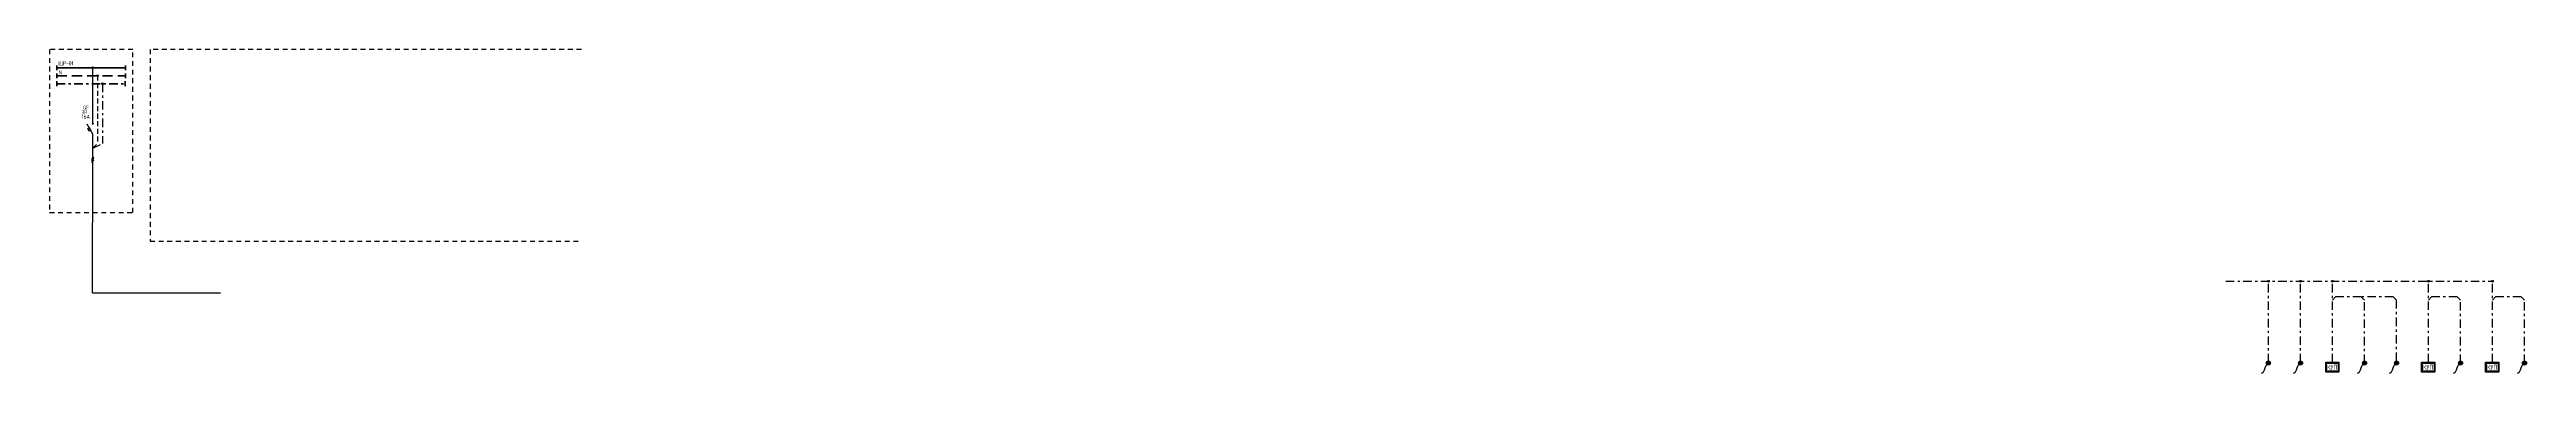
# Model space of a CAD drawing. Header units: millimetres. Extents: x -205 to 4435, y 0 to 4374.
# Drawn here: x 58 to 1606, y 1617 to 1820 of the extents above; entities that cross this region are included whole.
import ezdxf
from ezdxf.enums import TextEntityAlignment as Align

# ---------------------------------------------------------------- set-up
doc = ezdxf.new("R2010")
doc.units = ezdxf.units.MM
doc.set_wipeout_variables(frame=1)
for name, pattern in [('HIDDEN2', [4.7625, 3.175, -1.5875]), ('JIS_02_0.7', [1.35, 0.75, -0.6]), ('Штрихштриховая', [10.936111, 5.291667, -2.116667, 1.411111, -2.116667])]:
    doc.linetypes.add(name, pattern=pattern)
doc.layers.add('0_UNC_12 ДСУП. Оборудование', color=104, linetype='Continuous')
doc.styles.add('UNC_A', font='GOST2304A_0.ttf')
doc.styles.add('Unecom', font='GOST2304A_0.ttf', dxfattribs={"height": 2.5})
doc.styles.add('СПДС1.8', font='isocpeur.ttf', dxfattribs={"width": 0.8, "height": 1.8})

# ---------------------------------------------------------------- blocks, each defined once
blk = doc.blocks.new('*U212')
h = blk.add_hatch()
h.set_pattern_fill('ANGLE', color=0)
h.set_pattern_definition([(0, (-2.5674, 3.856), (0, 6.985), [5.08, -1.905]), (90, (-2.5674, 3.856), (-6.985, 4e-16), [5.08, -1.905])])
h.paths.add_polyline_path([(1.2, -1.3, 1), (-1.3, -1.3, 1)])
at = {"linetype": 'ByBlock'}
h = blk.add_hatch(color=0, dxfattribs=at)
h.dxf.hatch_style = 1
h.paths.add_polyline_path([(1.2, -1.3, 1), (-1.3, -1.3, 1)])
at = {"color": 0, "linetype": 'ByBlock'}
blk.add_circle((0, -1.3), 1.25, dxfattribs=at)
at = {"color": 0, "linetype": 'ByBlock', "start_tangent": (-9.510702, -2.8276), "end_tangent": (-11.984182, -3.983771)}
blk.add_spline([(0, -1.3), (-4.5, -7.9)], degree=3, dxfattribs=at)
blk = doc.blocks.new('*U214')
at = {"color": 0, "linetype": 'ByBlock'}
blk.add_wipeout([(1.88, 2.52), (1.88, -2.48), (-1.87, -2.48), (-1.87, 2.52)], dxfattribs=at)
at = {"color": 0, "linetype": 'ByBlock', "lineweight": -2}
for points in [[(1.88, 2.52), (1.88, -2.48), (-1.87, -2.48), (-1.87, 2.52)], [(1.52, 2.16), (1.52, -2.13), (-1.51, -2.13), (-1.51, 2.16)]]:
    blk.add_lwpolyline(points, close=True, dxfattribs=at)
at = {"color": 0, "linetype": 'ByBlock', "lineweight": -2, "style": 'СПДС1.8', "width": 0.8}
blk.add_text('КУП', height=1.8, rotation=270, dxfattribs=at).set_placement((0.01, 0.02), align=Align.MIDDLE_CENTER)
blk = doc.blocks.new('*U213')
at = {"color": 0, "linetype": 'ByBlock'}
blk.add_wipeout([(1.88, 2.52), (1.88, -2.48), (-1.87, -2.48), (-1.87, 2.52)], dxfattribs=at)
at = {"color": 0, "linetype": 'ByBlock', "lineweight": -2}
for points in [[(1.88, 2.52), (1.88, -2.48), (-1.87, -2.48), (-1.87, 2.52)], [(1.52, 2.16), (1.52, -2.13), (-1.51, -2.13), (-1.51, 2.16)]]:
    blk.add_lwpolyline(points, close=True, dxfattribs=at)
at = {"color": 0, "linetype": 'ByBlock', "lineweight": -2, "style": 'СПДС1.8', "width": 0.8}
blk.add_text('КУП', height=1.8, rotation=270, dxfattribs=at).set_placement((0.01, 0.02), align=Align.MIDDLE_CENTER)
blk = doc.blocks.new('*U102')
at = {"linetype": 'ByBlock', "lineweight": 40}
for points in [[(0, 1.5), (0, -1.5)], [(0, 0), (42.9, 0)], [(42.9, 1.5), (42.9, -1.5)], [(0, -3.5), (0, -6.5)], [(42.9, -3.5), (42.9, -6.5)]]:
    blk.add_lwpolyline(points, dxfattribs=at)
at = {"color": 4, "linetype": 'HIDDEN2', "lineweight": 40, "ltscale": 2}
blk.add_lwpolyline([(0, -5), (42.9, -5)], dxfattribs=at)
at = {"insert": (1.2, -1.6), "char_height": 2.5, "attachment_point": 1, "style": 'UNC_A'}
blk.add_mtext_dynamic_manual_height_columns('N', width=3.844, gutter_width=12.5, heights=[0], dxfattribs=at)
at = {"style": 'UNC_A'}
blk.add_attdef('ЛИНИЯ', (1, 1.5), '', height=2.5, dxfattribs=at)
blk = doc.blocks.new('*U104')
at = {"lineweight": 25}
for p, q in [((-0.7, -0.7), (0.7, 0.7)), ((-0.7, -1.7), (0.7, -0.3)), ((-0.7, -2.7), (0.7, -1.3))]:
    blk.add_line(p, q, dxfattribs=at)
blk = doc.blocks.new('*U122')
for p, q in [((0, -36.3), (0, -1.2)), ((0, -42.8), (-3.5, -36.7)), ((-0.4, -36.6), (0.4, -35.9)), ((0.4, -36.6), (-0.4, -35.9)), ((0, -54.3), (0, -42.8))]:
    blk.add_line(p, q)
at = {"color": 4, "linetype": 'HIDDEN2'}
for p in [(3, -6.2), (0, -51.6)]:
    blk.add_line(p, (3, -48.6), dxfattribs=at)
blk.add_lwpolyline([(-2.1, -41.1), (-3.1, -39.4), (-2.3, -38.9), (-1.3, -40.6)], close=True)
for centre in [(0, -1.2), (3, -6.2)]:
    blk.add_circle(centre, 0.5)
at = {"insert": (-6.2, -24.9), "char_height": 2.5, "attachment_point": 1, "style": 'Unecom'}
blk.add_mtext_dynamic_manual_height_columns('\\pxql;QF', width=5.707, gutter_width=12.5, heights=[4.37], dxfattribs=at)
at = {"style": 'Unecom'}
for tag, p in [('P', (-3.4, -30.4)), ('A', (-1.7, -33.3))]:
    blk.add_attdef(tag, text='', height=2.5, dxfattribs=at).set_placement(p, align=Align.RIGHT)
blk.add_attdef('N', (-3.2, -27.4), '', height=2.5, dxfattribs=at)

msp = doc.modelspace()

# ---------------------------------------------------------------- linework, layer by layer
at = {"linetype": 'JIS_02_0.7', "ltscale": 4}
for points in [[(110.2, 1819.6), (58.1, 1819.6), (58.1, 1717.5), (110.2, 1717.5), (110.2, 1819.6)], [(390.5, 1819.6), (120.9, 1819.6), (120.9, 1699.6), (390.5, 1699.6)]]:
    msp.add_lwpolyline(points, dxfattribs=at)
at = {"lineweight": 40}
for points in [[(62.6, 1799.6), (62.6, 1796.6)], [(105.4, 1799.6), (105.4, 1796.6)]]:
    msp.add_lwpolyline(points, dxfattribs=at)
at = {"color": 3, "linetype": 'Штрихштриховая', "lineweight": 40}
msp.add_lwpolyline([(62.6, 1798.1), (105.4, 1798.1)], dxfattribs=at)
at = {"color": 3, "linetype": 'Штрихштриховая'}
for points in [[(91.1, 1798.1), (91.1, 1760.6)], [(85.1, 1757.7), (91.1, 1760.6)], [(1418.4, 1674.4), (1585, 1674.4)], [(1445, 1623.7), (1445, 1674.4)], [(1465, 1623.7), (1465, 1674.4)], [(1525.1, 1624.5), (1525.1, 1662.6), (1523.1, 1664.6), (1503.1, 1664.6)]]:
    msp.add_lwpolyline(points, dxfattribs=at)
for points in [[(85, 1667.1), (85.1, 1755.1)], [(85, 1667.1), (165, 1667.1)]]:
    msp.add_lwpolyline(points)
at = {"color": 0, "linetype": 'ByBlock', "lineweight": -3}
for centre in [(91.1, 1798.1), (1445, 1674.4), (1465, 1674.4), (1485, 1674.4), (1545, 1674.4), (1585, 1674.4)]:
    msp.add_circle(centre, 0.575, dxfattribs=at)

# ---------------------------------------------------------------- block references
msp.add_blockref('*U102', (62.6, 1808.1)).add_auto_attribs({'ЛИНИЯ': 'ЩР-01'})
at = {"color": 1}
ref = msp.add_blockref('*U122', (85.1, 1809.4), dxfattribs=at)
ref.add_attrib('P', '3P', dxfattribs={"height": 2.5, "style": 'Unecom'}).set_placement((81.7, 1778.9), align=Align.RIGHT)
ref.add_attrib('A', '16А', dxfattribs={"height": 2.5, "style": 'Unecom'}).set_placement((83.4, 1776.1), align=Align.RIGHT)
msp.add_blockref('*U104', (85, 1751.5))
at = {"color": 3, "linetype": 'ByBlock'}
for p in [(1445, 1624.5), (1465.1, 1624.5), (1505.1, 1624.5), (1525.1, 1624.5), (1565.1, 1624.5), (1605.1, 1624.5)]:
    msp.add_blockref('*U212', p, dxfattribs=at)
at = {"layer": '0_UNC_12 ДСУП. Оборудование', "color": 3, "lineweight": -3, "xscale": 1.659939670992137, "yscale": 1.659939670992137, "zscale": 1.659939670992137, "rotation": 90}
for name, p in [('*U213', (1485, 1620.6)), ('*U214', (1545, 1620.6)), ('*U214', (1585, 1620.6))]:
    msp.add_blockref(name, p, dxfattribs=at)

# ---------------------------------------------------------------- next in the draw order: linework, layer by layer
at = {"color": 3, "linetype": 'Штрихштриховая'}
for points in [[(1485, 1623.7), (1485, 1674.4)], [(1545, 1623.7), (1545, 1674.4)], [(1585, 1623.7), (1585, 1674.4)], [(1505.1, 1623.3), (1505.1, 1662.6), (1503.1, 1664.6), (1487, 1664.6), (1485, 1662.6), (1485, 1662.6)], [(1565.1, 1623.3), (1565.1, 1662.6), (1563.1, 1664.6), (1547, 1664.6), (1545, 1662.6), (1545, 1662.6)], [(1605.1, 1623.3), (1605.1, 1662.6), (1603.1, 1664.6), (1587, 1664.6), (1585, 1662.6), (1585, 1662.6)]]:
    msp.add_lwpolyline(points, dxfattribs=at)

doc.saveas('drawing.dxf')
